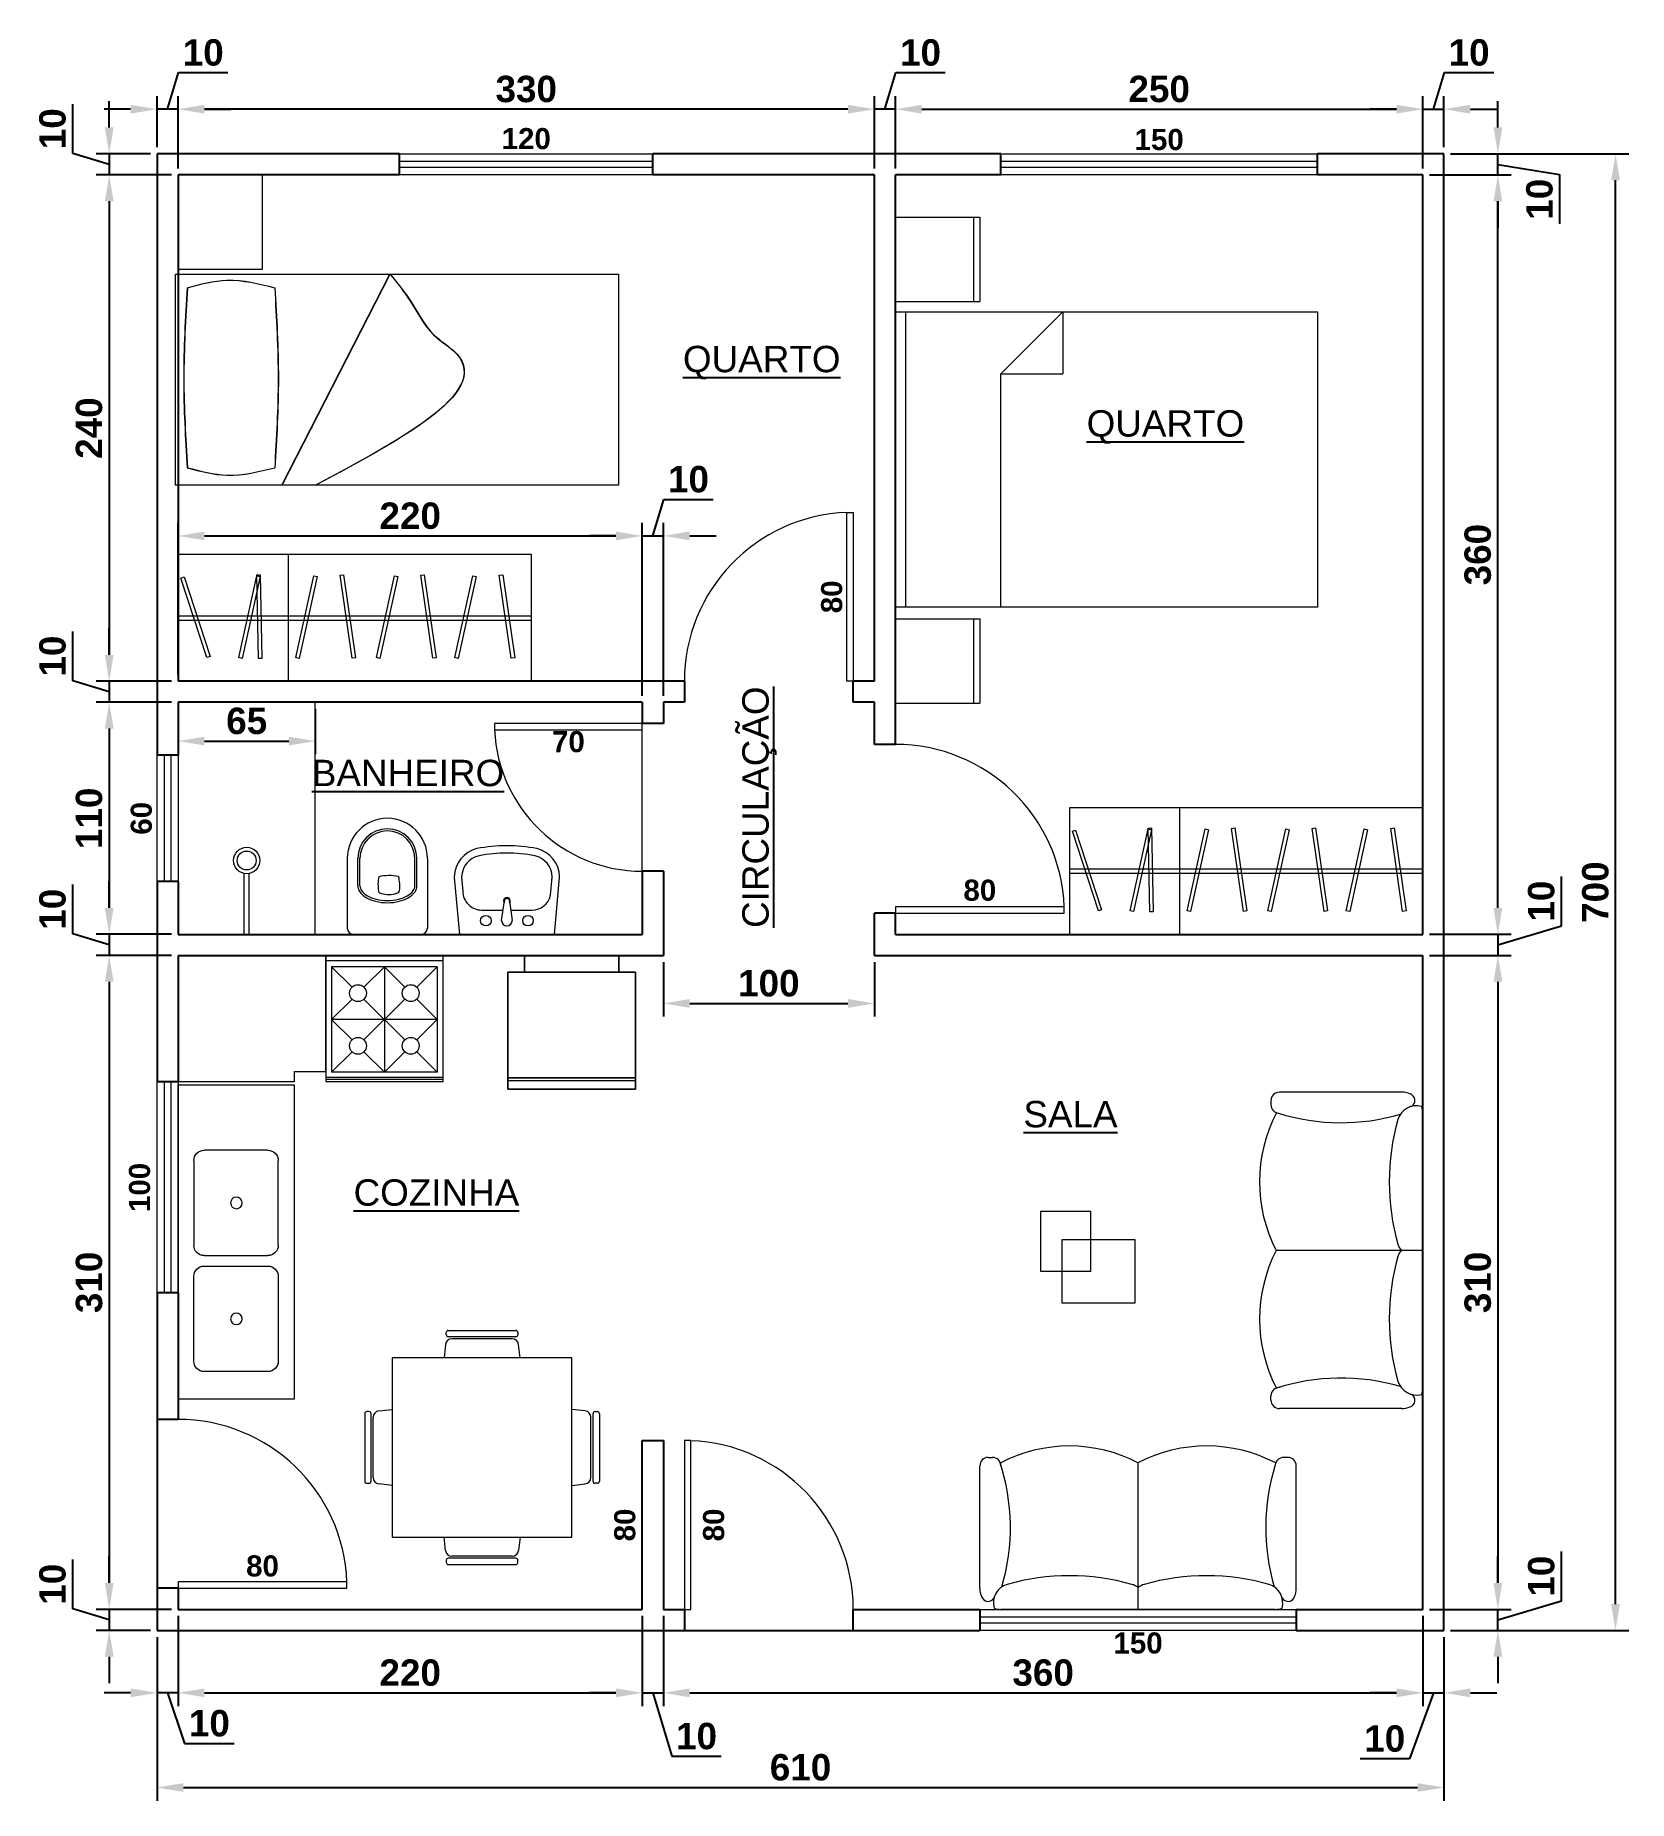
# Model space of a CAD drawing. Header units: centimetres. Extents: x 1327 to 2083, y 54 to 891.
import ezdxf

# ---------------------------------------------------------------- set-up
doc = ezdxf.new("R2010")
doc.units = ezdxf.units.CM
for name, color, linetype, lineweight in [('blocos', 40, 'Continuous', 9), ('Cotas', 7, 'Continuous', 9), ('janelas', 1, 'Continuous', 13), ('paredes', 5, 'Continuous', 25), ('piso', 8, 'Continuous', 9), ('portas', 25, 'Continuous', 13)]:
    doc.layers.add(name, color=color, linetype=linetype, lineweight=lineweight)
doc.layers.add('Texto', color=102, linetype='Continuous')
doc.styles.add('Annotative', font='arial.ttf')
doc.styles.get("Standard").update_dxf_attribs({"font": ''})
doc.styles.get('Standard').set_extended_font_data('Arial', bold=True)
doc.dimstyles.new('Copy of ISO-25', dxfattribs={"dimscale": 0, "dimtxt": 2, "dimasz": 2.5, "dimexe": 1.25, "dimexo": 0.625, "dimtad": 1, "dimtxsty": 'Standard', "dimcen": 2.5, "dimse1": 1, "dimse2": 1, "dimsd1": 1, "dimsd2": 1, "dimclrt": 102, "dimadec": 0, "dimazin": 0, "dimtfac": 1, "dimtmove": 0, "dimatfit": 3, "dimfxl": 1, "dimarcsym": 0})
doc.dimstyles.new('ISO-25', dxfattribs={"dimscale": 0, "dimtxt": 2.5, "dimasz": 2.5, "dimexe": 1.25, "dimexo": 0.625, "dimtad": 1, "dimtxsty": 'Standard', "dimcen": 2.5, "dimclrt": 102, "dimadec": 0, "dimazin": 0, "dimtfac": 1, "dimtmove": 1, "dimatfit": 3, "dimfxl": 1, "dimarcsym": 0})

msp = doc.modelspace()

# ---------------------------------------------------------------- texts
at = {"layer": 'Texto', "char_height": 15, "attachment_point": 1, "style": 'Annotative'}
for s, insert in [('\\pi46.87553;{\\H0.83333x;\\LQUARTO}', (1587.532, 744.134)), ('\\pi46.87553;{\\H0.83333x;\\LQUARTO}', (1778.883, 713.616)), ('\\pi38.88614;{\\H0.83333x;\\LBANHEIRO}', (1419.616, 547.891)), ('\\pi61.51139;{\\H0.83333x;\\LSALA}', (1734.249, 386.164)), ('\\pi44.59041;{\\H0.83333x;\\LCOZINHA}', (1433.696, 349.005))]:
    msp.add_mtext_dynamic_manual_height_columns(s, width=166.91755, gutter_width=62.5, heights=[0], dxfattribs=dict(at, insert=insert))
at = {"layer": 'Texto', "insert": (1662.547, 441.133), "char_height": 15, "attachment_point": 1, "rotation": 90, "style": 'Annotative'}
msp.add_mtext_dynamic_manual_height_columns('\\pi27.03847;{\\H0.83333x;\\LCIRCULAÇÃO}', width=166.91755, gutter_width=62.5, heights=[0], dxfattribs=at)

# ---------------------------------------------------------------- blocks, each defined once
blk = doc.blocks.new('*D46')
at = {"layer": 'Cotas', "color": 0, "lineweight": -2, "transparency": 16777216}
for p, q in [((1395.13, 142.02), (1395.13, 99.32)), ((1615.13, 142.02), (1615.13, 99.32)), ((1407.63, 105.57), (1602.63, 105.57))]:
    blk.add_line(p, q, dxfattribs=at)
at = {"layer": 'Cotas', "color": 0, "transparency": 16777216}
for points in [[(1407.63, 107.66), (1407.63, 103.49), (1395.13, 105.57)], [(1602.63, 107.66), (1602.63, 103.49), (1615.13, 105.57)]]:
    blk.add_solid(points, dxfattribs=at)
at = {"layer": 'Defpoints', "color": 0, "transparency": 16777216}
for p in [(1395.13, 145.15), (1615.13, 145.15), (1615.13, 105.57)]:
    blk.add_point(p, dxfattribs=at)
at = {"layer": 'Cotas', "color": 102, "transparency": 16777216, "insert": (1505.13, 115.08), "char_height": 12.5, "attachment_point": 5}
blk.add_mtext('220', dxfattribs=at)
blk = doc.blocks.new('*D47')
at = {"layer": 'Cotas', "color": 0, "lineweight": -2, "transparency": 16777216}
for p, q in [((1625.13, 142.02), (1625.13, 99.32)), ((1985.13, 142.02), (1985.13, 99.32)), ((1637.63, 105.57), (1972.63, 105.57))]:
    blk.add_line(p, q, dxfattribs=at)
at = {"layer": 'Cotas', "color": 0, "transparency": 16777216}
for points in [[(1637.63, 107.66), (1637.63, 103.49), (1625.13, 105.57)], [(1972.63, 107.66), (1972.63, 103.49), (1985.13, 105.57)]]:
    blk.add_solid(points, dxfattribs=at)
at = {"layer": 'Defpoints', "color": 0, "transparency": 16777216}
for p in [(1625.13, 145.15), (1985.13, 145.15), (1985.13, 105.57)]:
    blk.add_point(p, dxfattribs=at)
at = {"layer": 'Cotas', "color": 102, "transparency": 16777216, "insert": (1805.13, 115.08), "char_height": 12.5, "attachment_point": 5}
blk.add_mtext('360', dxfattribs=at)
blk = doc.blocks.new('*D48')
at = {"layer": 'Cotas', "color": 0, "lineweight": -2, "transparency": 16777216}
for p, q in [((1385.13, 132.02), (1385.13, 54.44)), ((1995.13, 132.02), (1995.13, 54.44)), ((1397.63, 60.69), (1982.63, 60.69))]:
    blk.add_line(p, q, dxfattribs=at)
at = {"layer": 'Cotas', "color": 0, "transparency": 16777216}
for points in [[(1397.63, 62.77), (1397.63, 58.61), (1385.13, 60.69)], [(1982.63, 62.77), (1982.63, 58.61), (1995.13, 60.69)]]:
    blk.add_solid(points, dxfattribs=at)
at = {"layer": 'Defpoints', "color": 0, "transparency": 16777216}
for p in [(1385.13, 135.15), (1995.13, 135.15), (1995.13, 60.69)]:
    blk.add_point(p, dxfattribs=at)
at = {"layer": 'Cotas', "color": 102, "transparency": 16777216, "insert": (1690.13, 70.2), "char_height": 12.5, "attachment_point": 5}
blk.add_mtext('610', dxfattribs=at)
blk = doc.blocks.new('*D26')
at = {"layer": 'Cotas', "color": 0, "lineweight": -2, "transparency": 16777216}
for p, q in [((2020.69, 157.65), (2020.69, 170.15)), ((2050.78, 149.17), (2050.78, 172.6)), ((1988.26, 145.15), (2026.94, 145.15)), ((2020.69, 140.15), (2050.78, 149.17)), ((2020.69, 135.15), (2020.69, 145.15)), ((2020.69, 135.15), (2020.69, 145.15)), ((1998.26, 135.15), (2026.94, 135.15)), ((2020.69, 122.65), (2020.69, 110.15))]:
    blk.add_line(p, q, dxfattribs=at)
at = {"layer": 'Cotas', "color": 0, "transparency": 16777216}
for points in [[(2018.61, 157.65), (2022.77, 157.65), (2020.69, 145.15)], [(2018.61, 122.65), (2022.77, 122.65), (2020.69, 135.15)]]:
    blk.add_solid(points, dxfattribs=at)
at = {"layer": 'Defpoints', "color": 0, "transparency": 16777216}
for p in [(1985.13, 145.15), (2020.69, 145.15), (1995.13, 135.15)]:
    blk.add_point(p, dxfattribs=at)
at = {"layer": 'Cotas', "color": 102, "transparency": 16777216, "insert": (2041.27, 160.89), "char_height": 12.5, "attachment_point": 5, "rotation": 90}
blk.add_mtext('10', dxfattribs=at)
blk = doc.blocks.new('*D27')
at = {"layer": 'Cotas', "color": 0, "lineweight": -2, "transparency": 16777216}
for p, q in [((1985.13, 142.02), (1985.13, 99.32)), ((1995.13, 132.02), (1995.13, 99.32)), ((1972.63, 105.57), (1960.13, 105.57)), ((1990.13, 105.57), (1978.77, 74.31)), ((1985.13, 105.57), (1995.13, 105.57)), ((1985.13, 105.57), (1995.13, 105.57)), ((2007.63, 105.57), (2020.13, 105.57)), ((1978.77, 74.31), (1955.34, 74.31))]:
    blk.add_line(p, q, dxfattribs=at)
at = {"layer": 'Cotas', "color": 0, "transparency": 16777216}
for points in [[(1972.63, 107.66), (1972.63, 103.49), (1985.13, 105.57)], [(2007.63, 107.66), (2007.63, 103.49), (1995.13, 105.57)]]:
    blk.add_solid(points, dxfattribs=at)
at = {"layer": 'Defpoints', "color": 0, "transparency": 16777216}
for p in [(1985.13, 145.15), (1995.13, 135.15), (1995.13, 105.57)]:
    blk.add_point(p, dxfattribs=at)
at = {"layer": 'Cotas', "color": 102, "transparency": 16777216, "insert": (1967.06, 83.82), "char_height": 12.5, "attachment_point": 5}
blk.add_mtext('10', dxfattribs=at)
blk = doc.blocks.new('*D28')
at = {"layer": 'Cotas', "color": 0, "lineweight": -2, "transparency": 16777216}
for p, q in [((1615.13, 142.02), (1615.13, 99.32)), ((1625.13, 142.02), (1625.13, 99.32)), ((1602.63, 105.57), (1590.13, 105.57)), ((1615.13, 105.57), (1625.13, 105.57)), ((1615.13, 105.57), (1625.13, 105.57)), ((1620.13, 105.57), (1629.16, 75.49)), ((1637.63, 105.57), (1650.13, 105.57)), ((1629.16, 75.49), (1652.59, 75.49))]:
    blk.add_line(p, q, dxfattribs=at)
at = {"layer": 'Cotas', "color": 0, "transparency": 16777216}
for points in [[(1602.63, 107.66), (1602.63, 103.49), (1615.13, 105.57)], [(1637.63, 107.66), (1637.63, 103.49), (1625.13, 105.57)]]:
    blk.add_solid(points, dxfattribs=at)
at = {"layer": 'Defpoints', "color": 0, "transparency": 16777216}
for p in [(1615.13, 145.15), (1625.13, 145.15), (1625.13, 105.57)]:
    blk.add_point(p, dxfattribs=at)
at = {"layer": 'Cotas', "color": 102, "transparency": 16777216, "insert": (1640.87, 85), "char_height": 12.5, "attachment_point": 5}
blk.add_mtext('10', dxfattribs=at)
blk = doc.blocks.new('*D29')
at = {"layer": 'Cotas', "color": 0, "lineweight": -2, "transparency": 16777216}
for p, q in [((1395.13, 142.02), (1395.13, 99.32)), ((1385.13, 132.02), (1385.13, 99.32)), ((1372.63, 105.57), (1360.13, 105.57)), ((1395.13, 105.57), (1385.13, 105.57)), ((1395.13, 105.57), (1385.13, 105.57)), ((1390.13, 105.57), (1398.23, 81.59)), ((1407.63, 105.57), (1420.13, 105.57)), ((1398.23, 81.59), (1421.66, 81.59))]:
    blk.add_line(p, q, dxfattribs=at)
at = {"layer": 'Cotas', "color": 0, "transparency": 16777216}
for points in [[(1372.63, 107.66), (1372.63, 103.49), (1385.13, 105.57)], [(1407.63, 107.66), (1407.63, 103.49), (1395.13, 105.57)]]:
    blk.add_solid(points, dxfattribs=at)
at = {"layer": 'Defpoints', "color": 0, "transparency": 16777216}
for p in [(1395.13, 145.15), (1385.13, 135.15), (1385.13, 105.57)]:
    blk.add_point(p, dxfattribs=at)
at = {"layer": 'Cotas', "color": 102, "transparency": 16777216, "insert": (1409.94, 91.1), "char_height": 12.5, "attachment_point": 5}
blk.add_mtext('10', dxfattribs=at)
blk = doc.blocks.new('*D30')
at = {"layer": 'Cotas', "color": 0, "lineweight": -2, "transparency": 16777216}
for p, q in [((1988.26, 455.15), (2026.94, 455.15)), ((2020.69, 442.65), (2020.69, 157.65)), ((1988.26, 145.15), (2026.94, 145.15))]:
    blk.add_line(p, q, dxfattribs=at)
at = {"layer": 'Cotas', "color": 0, "transparency": 16777216}
for points in [[(2018.61, 442.65), (2022.77, 442.65), (2020.69, 455.15)], [(2018.61, 157.65), (2022.77, 157.65), (2020.69, 145.15)]]:
    blk.add_solid(points, dxfattribs=at)
at = {"layer": 'Defpoints', "color": 0, "transparency": 16777216}
for p in [(1985.13, 455.15), (1985.13, 145.15), (2020.69, 145.15)]:
    blk.add_point(p, dxfattribs=at)
at = {"layer": 'Cotas', "color": 102, "transparency": 16777216, "insert": (2011.18, 300.15), "char_height": 12.5, "attachment_point": 5, "rotation": 90}
blk.add_mtext('310', dxfattribs=at)
blk = doc.blocks.new('*D31')
at = {"layer": 'Cotas', "color": 0, "lineweight": -2, "transparency": 16777216}
for p, q in [((2020.69, 477.65), (2020.69, 490.15)), ((2050.78, 469.17), (2050.78, 492.6)), ((2020.69, 460.15), (2050.78, 469.17)), ((1988.26, 465.15), (2026.94, 465.15)), ((2020.69, 465.15), (2020.69, 455.15)), ((2020.69, 465.15), (2020.69, 455.15)), ((1988.26, 455.15), (2026.94, 455.15)), ((2020.69, 442.65), (2020.69, 430.15))]:
    blk.add_line(p, q, dxfattribs=at)
at = {"layer": 'Cotas', "color": 0, "transparency": 16777216}
for points in [[(2018.61, 477.65), (2022.77, 477.65), (2020.69, 465.15)], [(2018.61, 442.65), (2022.77, 442.65), (2020.69, 455.15)]]:
    blk.add_solid(points, dxfattribs=at)
at = {"layer": 'Defpoints', "color": 0, "transparency": 16777216}
for p in [(1985.13, 465.15), (1985.13, 455.15), (2020.69, 455.15)]:
    blk.add_point(p, dxfattribs=at)
at = {"layer": 'Cotas', "color": 102, "transparency": 16777216, "insert": (2041.27, 480.89), "char_height": 12.5, "attachment_point": 5, "rotation": 90}
blk.add_mtext('10', dxfattribs=at)
blk = doc.blocks.new('*D32')
at = {"layer": 'Cotas', "color": 0, "lineweight": -2, "transparency": 16777216}
for p, q in [((1988.26, 825.15), (2026.94, 825.15)), ((2020.69, 477.65), (2020.69, 812.65)), ((1988.26, 465.15), (2026.94, 465.15))]:
    blk.add_line(p, q, dxfattribs=at)
at = {"layer": 'Cotas', "color": 0, "transparency": 16777216}
for points in [[(2018.61, 812.65), (2022.77, 812.65), (2020.69, 825.15)], [(2018.61, 477.65), (2022.77, 477.65), (2020.69, 465.15)]]:
    blk.add_solid(points, dxfattribs=at)
at = {"layer": 'Defpoints', "color": 0, "transparency": 16777216}
for p in [(1985.13, 825.15), (2020.69, 825.15), (1985.13, 465.15)]:
    blk.add_point(p, dxfattribs=at)
at = {"layer": 'Cotas', "color": 102, "transparency": 16777216, "insert": (2011.18, 645.15), "char_height": 12.5, "attachment_point": 5, "rotation": 90}
blk.add_mtext('360', dxfattribs=at)
blk = doc.blocks.new('*D33')
at = {"layer": 'Cotas', "color": 0, "lineweight": -2, "transparency": 16777216}
for p, q in [((2020.69, 847.65), (2020.69, 860.15)), ((1998.26, 835.15), (2026.94, 835.15)), ((2020.69, 825.15), (2020.69, 835.15)), ((2020.69, 825.15), (2020.69, 835.15)), ((2020.69, 830.15), (2049.93, 825.35)), ((1988.26, 825.15), (2026.94, 825.15)), ((2049.93, 825.35), (2049.93, 801.92)), ((2020.69, 812.65), (2020.69, 800.15))]:
    blk.add_line(p, q, dxfattribs=at)
at = {"layer": 'Cotas', "color": 0, "transparency": 16777216}
for points in [[(2018.61, 847.65), (2022.77, 847.65), (2020.69, 835.15)], [(2018.61, 812.65), (2022.77, 812.65), (2020.69, 825.15)]]:
    blk.add_solid(points, dxfattribs=at)
at = {"layer": 'Defpoints', "color": 0, "transparency": 16777216}
for p in [(1995.13, 835.15), (2020.69, 835.15), (1985.13, 825.15)]:
    blk.add_point(p, dxfattribs=at)
at = {"layer": 'Cotas', "color": 102, "transparency": 16777216, "insert": (2040.43, 813.63), "char_height": 12.5, "attachment_point": 5, "rotation": 90}
blk.add_mtext('10', dxfattribs=at)
blk = doc.blocks.new('*D34')
at = {"layer": 'Cotas', "color": 0, "lineweight": -2, "transparency": 16777216}
for p, q in [((1990.13, 856.32), (1995.33, 873.64)), ((1995.33, 873.64), (2018.76, 873.64)), ((1985.13, 828.27), (1985.13, 862.57)), ((1995.13, 838.27), (1995.13, 862.57)), ((1972.63, 856.32), (1960.13, 856.32)), ((1985.13, 856.32), (1995.13, 856.32)), ((1985.13, 856.32), (1995.13, 856.32)), ((2007.63, 856.32), (2020.13, 856.32))]:
    blk.add_line(p, q, dxfattribs=at)
at = {"layer": 'Cotas', "color": 0, "transparency": 16777216}
for points in [[(1972.63, 858.4), (1972.63, 854.23), (1985.13, 856.32)], [(2007.63, 858.4), (2007.63, 854.23), (1995.13, 856.32)]]:
    blk.add_solid(points, dxfattribs=at)
at = {"layer": 'Defpoints', "color": 0, "transparency": 16777216}
for p in [(1995.13, 856.32), (1995.13, 835.15), (1985.13, 825.15)]:
    blk.add_point(p, dxfattribs=at)
at = {"layer": 'Cotas', "color": 102, "transparency": 16777216, "insert": (2007.04, 883.14), "char_height": 12.5, "attachment_point": 5}
blk.add_mtext('10', dxfattribs=at)
blk = doc.blocks.new('*D35')
at = {"layer": 'Cotas', "color": 0, "lineweight": -2, "transparency": 16777216}
for p, q in [((1735.13, 828.27), (1735.13, 862.57)), ((1985.13, 828.27), (1985.13, 862.57)), ((1747.63, 856.32), (1972.63, 856.32))]:
    blk.add_line(p, q, dxfattribs=at)
at = {"layer": 'Cotas', "color": 0, "transparency": 16777216}
for points in [[(1747.63, 858.4), (1747.63, 854.23), (1735.13, 856.32)], [(1972.63, 858.4), (1972.63, 854.23), (1985.13, 856.32)]]:
    blk.add_solid(points, dxfattribs=at)
at = {"layer": 'Defpoints', "color": 0, "transparency": 16777216}
for p in [(1985.13, 856.32), (1735.13, 825.15), (1985.13, 825.15)]:
    blk.add_point(p, dxfattribs=at)
at = {"layer": 'Cotas', "color": 102, "transparency": 16777216, "insert": (1860.13, 865.82), "char_height": 12.5, "attachment_point": 5}
blk.add_mtext('250', dxfattribs=at)
blk = doc.blocks.new('*D36')
at = {"layer": 'Cotas', "color": 0, "lineweight": -2, "transparency": 16777216}
for p, q in [((1730.13, 856.32), (1735.33, 873.64)), ((1735.33, 873.64), (1758.76, 873.64)), ((1725.13, 828.27), (1725.13, 862.57)), ((1735.13, 828.27), (1735.13, 862.57)), ((1712.63, 856.32), (1700.13, 856.32)), ((1735.13, 856.32), (1725.13, 856.32)), ((1735.13, 856.32), (1725.13, 856.32)), ((1747.63, 856.32), (1760.13, 856.32))]:
    blk.add_line(p, q, dxfattribs=at)
at = {"layer": 'Cotas', "color": 0, "transparency": 16777216}
for points in [[(1712.63, 858.4), (1712.63, 854.23), (1725.13, 856.32)], [(1747.63, 858.4), (1747.63, 854.23), (1735.13, 856.32)]]:
    blk.add_solid(points, dxfattribs=at)
at = {"layer": 'Defpoints', "color": 0, "transparency": 16777216}
for p in [(1725.13, 856.32), (1725.13, 825.15), (1735.13, 825.15)]:
    blk.add_point(p, dxfattribs=at)
at = {"layer": 'Cotas', "color": 102, "transparency": 16777216, "insert": (1747.04, 883.14), "char_height": 12.5, "attachment_point": 5}
blk.add_mtext('10', dxfattribs=at)
blk = doc.blocks.new('*D37')
at = {"layer": 'Cotas', "color": 0, "lineweight": -2, "transparency": 16777216}
for p, q in [((1395.13, 828.27), (1395.13, 862.57)), ((1725.13, 828.27), (1725.13, 862.57)), ((1712.63, 856.32), (1407.63, 856.32))]:
    blk.add_line(p, q, dxfattribs=at)
at = {"layer": 'Cotas', "color": 0, "transparency": 16777216}
for points in [[(1407.63, 858.4), (1407.63, 854.23), (1395.13, 856.32)], [(1712.63, 858.4), (1712.63, 854.23), (1725.13, 856.32)]]:
    blk.add_solid(points, dxfattribs=at)
at = {"layer": 'Defpoints', "color": 0, "transparency": 16777216}
for p in [(1395.13, 856.32), (1395.13, 825.15), (1725.13, 825.15)]:
    blk.add_point(p, dxfattribs=at)
at = {"layer": 'Cotas', "color": 102, "transparency": 16777216, "insert": (1560.13, 865.82), "char_height": 12.5, "attachment_point": 5}
blk.add_mtext('330', dxfattribs=at)
blk = doc.blocks.new('*D38')
at = {"layer": 'Cotas', "color": 0, "lineweight": -2, "transparency": 16777216}
for p, q in [((1390.13, 856.32), (1395.33, 873.64)), ((1395.33, 873.64), (1418.76, 873.64)), ((1385.13, 838.27), (1385.13, 862.57)), ((1395.13, 828.27), (1395.13, 862.57)), ((1372.63, 856.32), (1360.13, 856.32)), ((1395.13, 856.32), (1385.13, 856.32)), ((1395.13, 856.32), (1385.13, 856.32)), ((1407.63, 856.32), (1420.13, 856.32))]:
    blk.add_line(p, q, dxfattribs=at)
at = {"layer": 'Cotas', "color": 0, "transparency": 16777216}
for points in [[(1372.63, 858.4), (1372.63, 854.23), (1385.13, 856.32)], [(1407.63, 858.4), (1407.63, 854.23), (1395.13, 856.32)]]:
    blk.add_solid(points, dxfattribs=at)
at = {"layer": 'Defpoints', "color": 0, "transparency": 16777216}
for p in [(1385.13, 856.32), (1385.13, 835.15), (1395.13, 825.15)]:
    blk.add_point(p, dxfattribs=at)
at = {"layer": 'Cotas', "color": 102, "transparency": 16777216, "insert": (1407.04, 883.14), "char_height": 12.5, "attachment_point": 5}
blk.add_mtext('10', dxfattribs=at)
blk = doc.blocks.new('*D39')
at = {"layer": 'Cotas', "color": 0, "lineweight": -2, "transparency": 16777216}
for p, q in [((1345.16, 835.34), (1345.16, 858.78)), ((1362.48, 847.65), (1362.48, 860.15)), ((1362.48, 830.15), (1345.16, 835.34)), ((1382.01, 835.15), (1356.23, 835.15)), ((1362.48, 835.15), (1362.48, 825.15)), ((1362.48, 835.15), (1362.48, 825.15)), ((1392.01, 825.15), (1356.23, 825.15)), ((1362.48, 812.65), (1362.48, 800.15))]:
    blk.add_line(p, q, dxfattribs=at)
at = {"layer": 'Cotas', "color": 0, "transparency": 16777216}
for points in [[(1360.39, 847.65), (1364.56, 847.65), (1362.48, 835.15)], [(1360.39, 812.65), (1364.56, 812.65), (1362.48, 825.15)]]:
    blk.add_solid(points, dxfattribs=at)
at = {"layer": 'Defpoints', "color": 0, "transparency": 16777216}
for p in [(1385.13, 835.15), (1362.48, 825.15), (1395.13, 825.15)]:
    blk.add_point(p, dxfattribs=at)
at = {"layer": 'Cotas', "color": 102, "transparency": 16777216, "insert": (1335.65, 847.06), "char_height": 12.5, "attachment_point": 5, "rotation": 90}
blk.add_mtext('10', dxfattribs=at)
blk = doc.blocks.new('*D40')
at = {"layer": 'Cotas', "color": 0, "lineweight": -2, "transparency": 16777216}
for p, q in [((1392.01, 825.15), (1356.23, 825.15)), ((1362.48, 812.65), (1362.48, 597.65)), ((1392.01, 585.15), (1356.23, 585.15))]:
    blk.add_line(p, q, dxfattribs=at)
at = {"layer": 'Cotas', "color": 0, "transparency": 16777216}
for points in [[(1360.39, 812.65), (1364.56, 812.65), (1362.48, 825.15)], [(1360.39, 597.65), (1364.56, 597.65), (1362.48, 585.15)]]:
    blk.add_solid(points, dxfattribs=at)
at = {"layer": 'Defpoints', "color": 0, "transparency": 16777216}
for p in [(1395.13, 825.15), (1362.48, 585.15), (1395.13, 585.15)]:
    blk.add_point(p, dxfattribs=at)
at = {"layer": 'Cotas', "color": 102, "transparency": 16777216, "insert": (1352.97, 705.15), "char_height": 12.5, "attachment_point": 5, "rotation": 90}
blk.add_mtext('240', dxfattribs=at)
blk = doc.blocks.new('*D41')
at = {"layer": 'Cotas', "color": 0, "lineweight": -2, "transparency": 16777216}
for p, q in [((1345.16, 585.34), (1345.16, 608.78)), ((1362.48, 597.65), (1362.48, 610.15)), ((1362.48, 580.15), (1345.16, 585.34)), ((1392.01, 585.15), (1356.23, 585.15)), ((1362.48, 585.15), (1362.48, 575.15)), ((1362.48, 585.15), (1362.48, 575.15)), ((1392.01, 575.15), (1356.23, 575.15)), ((1362.48, 562.65), (1362.48, 550.15))]:
    blk.add_line(p, q, dxfattribs=at)
at = {"layer": 'Cotas', "color": 0, "transparency": 16777216}
for points in [[(1360.39, 597.65), (1364.56, 597.65), (1362.48, 585.15)], [(1360.39, 562.65), (1364.56, 562.65), (1362.48, 575.15)]]:
    blk.add_solid(points, dxfattribs=at)
at = {"layer": 'Defpoints', "color": 0, "transparency": 16777216}
for p in [(1395.13, 585.15), (1362.48, 575.15), (1395.13, 575.15)]:
    blk.add_point(p, dxfattribs=at)
at = {"layer": 'Cotas', "color": 102, "transparency": 16777216, "insert": (1335.65, 597.06), "char_height": 12.5, "attachment_point": 5, "rotation": 90}
blk.add_mtext('10', dxfattribs=at)
blk = doc.blocks.new('*D42')
at = {"layer": 'Cotas', "color": 0, "lineweight": -2, "transparency": 16777216}
for p, q in [((1392.01, 575.15), (1356.23, 575.15)), ((1362.48, 562.65), (1362.48, 477.65)), ((1392.01, 465.15), (1356.23, 465.15))]:
    blk.add_line(p, q, dxfattribs=at)
at = {"layer": 'Cotas', "color": 0, "transparency": 16777216}
for points in [[(1360.39, 562.65), (1364.56, 562.65), (1362.48, 575.15)], [(1360.39, 477.65), (1364.56, 477.65), (1362.48, 465.15)]]:
    blk.add_solid(points, dxfattribs=at)
at = {"layer": 'Defpoints', "color": 0, "transparency": 16777216}
for p in [(1395.13, 575.15), (1362.48, 465.15), (1395.13, 465.15)]:
    blk.add_point(p, dxfattribs=at)
at = {"layer": 'Cotas', "color": 102, "transparency": 16777216, "insert": (1352.97, 520.15), "char_height": 12.5, "attachment_point": 5, "rotation": 90}
blk.add_mtext('110', dxfattribs=at)
blk = doc.blocks.new('*D43')
at = {"layer": 'Cotas', "color": 0, "lineweight": -2, "transparency": 16777216}
for p, q in [((1345.16, 465.34), (1345.16, 488.78)), ((1362.48, 477.65), (1362.48, 490.15)), ((1362.48, 460.15), (1345.16, 465.34)), ((1392.01, 465.15), (1356.23, 465.15)), ((1362.48, 465.15), (1362.48, 455.15)), ((1362.48, 465.15), (1362.48, 455.15)), ((1392.01, 455.15), (1356.23, 455.15)), ((1362.48, 442.65), (1362.48, 430.15))]:
    blk.add_line(p, q, dxfattribs=at)
at = {"layer": 'Cotas', "color": 0, "transparency": 16777216}
for points in [[(1360.39, 477.65), (1364.56, 477.65), (1362.48, 465.15)], [(1360.39, 442.65), (1364.56, 442.65), (1362.48, 455.15)]]:
    blk.add_solid(points, dxfattribs=at)
at = {"layer": 'Defpoints', "color": 0, "transparency": 16777216}
for p in [(1395.13, 465.15), (1362.48, 455.15), (1395.13, 455.15)]:
    blk.add_point(p, dxfattribs=at)
at = {"layer": 'Cotas', "color": 102, "transparency": 16777216, "insert": (1335.65, 477.06), "char_height": 12.5, "attachment_point": 5, "rotation": 90}
blk.add_mtext('10', dxfattribs=at)
blk = doc.blocks.new('*D44')
at = {"layer": 'Cotas', "color": 0, "lineweight": -2, "transparency": 16777216}
for p, q in [((1392.01, 455.15), (1356.23, 455.15)), ((1362.48, 442.65), (1362.48, 157.65)), ((1392.01, 145.15), (1356.23, 145.15))]:
    blk.add_line(p, q, dxfattribs=at)
at = {"layer": 'Cotas', "color": 0, "transparency": 16777216}
for points in [[(1360.39, 442.65), (1364.56, 442.65), (1362.48, 455.15)], [(1360.39, 157.65), (1364.56, 157.65), (1362.48, 145.15)]]:
    blk.add_solid(points, dxfattribs=at)
at = {"layer": 'Defpoints', "color": 0, "transparency": 16777216}
for p in [(1395.13, 455.15), (1362.48, 145.15), (1395.13, 145.15)]:
    blk.add_point(p, dxfattribs=at)
at = {"layer": 'Cotas', "color": 102, "transparency": 16777216, "insert": (1352.97, 300.15), "char_height": 12.5, "attachment_point": 5, "rotation": 90}
blk.add_mtext('310', dxfattribs=at)
blk = doc.blocks.new('*D45')
at = {"layer": 'Cotas', "color": 0, "lineweight": -2, "transparency": 16777216}
for p, q in [((1345.16, 145.34), (1345.16, 168.78)), ((1362.48, 157.65), (1362.48, 170.15)), ((1362.48, 140.15), (1345.16, 145.34)), ((1392.01, 145.15), (1356.23, 145.15)), ((1362.48, 145.15), (1362.48, 135.15)), ((1362.48, 145.15), (1362.48, 135.15)), ((1382.01, 135.15), (1356.23, 135.15)), ((1362.48, 122.65), (1362.48, 110.15))]:
    blk.add_line(p, q, dxfattribs=at)
at = {"layer": 'Cotas', "color": 0, "transparency": 16777216}
for points in [[(1360.39, 157.65), (1364.56, 157.65), (1362.48, 145.15)], [(1360.39, 122.65), (1364.56, 122.65), (1362.48, 135.15)]]:
    blk.add_solid(points, dxfattribs=at)
at = {"layer": 'Defpoints', "color": 0, "transparency": 16777216}
for p in [(1395.13, 145.15), (1362.48, 135.15), (1385.13, 135.15)]:
    blk.add_point(p, dxfattribs=at)
at = {"layer": 'Cotas', "color": 102, "transparency": 16777216, "insert": (1335.65, 157.06), "char_height": 12.5, "attachment_point": 5, "rotation": 90}
blk.add_mtext('10', dxfattribs=at)
blk = doc.blocks.new('*D13')
at = {"layer": 'Cotas', "color": 0, "lineweight": -2, "transparency": 16777216}
for p, q in [((1998.26, 835.15), (2082.68, 835.15)), ((2076.43, 147.65), (2076.43, 822.65)), ((1998.26, 135.15), (2082.68, 135.15))]:
    blk.add_line(p, q, dxfattribs=at)
at = {"layer": 'Cotas', "color": 0, "transparency": 16777216}
for points in [[(2074.34, 822.65), (2078.51, 822.65), (2076.43, 835.15)], [(2074.34, 147.65), (2078.51, 147.65), (2076.43, 135.15)]]:
    blk.add_solid(points, dxfattribs=at)
at = {"layer": 'Defpoints', "color": 0, "transparency": 16777216}
for p in [(1995.13, 835.15), (2076.43, 835.15), (1995.13, 135.15)]:
    blk.add_point(p, dxfattribs=at)
at = {"layer": 'Cotas', "color": 102, "transparency": 16777216, "insert": (2066.92, 485.15), "char_height": 12.5, "attachment_point": 5, "rotation": 90}
blk.add_mtext('700', dxfattribs=at)
blk = doc.blocks.new('*D14')
at = {"layer": 'Cotas', "color": 0, "lineweight": -2, "transparency": 16777216}
for p, q in [((1395.13, 588.27), (1395.13, 660.28)), ((1407.63, 654.03), (1602.63, 654.03)), ((1615.13, 578.27), (1615.13, 660.28))]:
    blk.add_line(p, q, dxfattribs=at)
at = {"layer": 'Cotas', "color": 0, "transparency": 16777216}
for points in [[(1407.63, 656.11), (1407.63, 651.94), (1395.13, 654.03)], [(1602.63, 656.11), (1602.63, 651.94), (1615.13, 654.03)]]:
    blk.add_solid(points, dxfattribs=at)
at = {"layer": 'Defpoints', "color": 0, "transparency": 16777216}
for p in [(1615.13, 654.03), (1395.13, 585.15), (1615.13, 575.15)]:
    blk.add_point(p, dxfattribs=at)
at = {"layer": 'Cotas', "color": 102, "transparency": 16777216, "insert": (1505.13, 663.53), "char_height": 12.5, "attachment_point": 5}
blk.add_mtext('220', dxfattribs=at)
blk = doc.blocks.new('*D15')
at = {"layer": 'Cotas', "color": 0, "lineweight": -2, "transparency": 16777216}
for p, q in [((1395.13, 572.02), (1395.13, 550.51)), ((1460.13, 572.02), (1460.13, 550.51)), ((1407.63, 556.76), (1447.63, 556.76))]:
    blk.add_line(p, q, dxfattribs=at)
at = {"layer": 'Cotas', "color": 0, "transparency": 16777216}
for points in [[(1407.63, 558.84), (1407.63, 554.68), (1395.13, 556.76)], [(1447.63, 558.84), (1447.63, 554.68), (1460.13, 556.76)]]:
    blk.add_solid(points, dxfattribs=at)
at = {"layer": 'Defpoints', "color": 0, "transparency": 16777216}
for p in [(1395.13, 575.15), (1460.13, 575.15), (1460.13, 556.76)]:
    blk.add_point(p, dxfattribs=at)
at = {"layer": 'Cotas', "color": 102, "transparency": 16777216, "insert": (1427.63, 566.27), "char_height": 12.5, "attachment_point": 5}
blk.add_mtext('65', dxfattribs=at)
blk = doc.blocks.new('*D16')
at = {"layer": 'Defpoints', "color": 0, "transparency": 16777216}
for p in [(1775.13, 135.15), (1925.13, 135.15), (1925.13, 120.91)]:
    blk.add_point(p, dxfattribs=at)
at = {"layer": 'Cotas', "color": 102, "transparency": 16777216, "insert": (1850.13, 129.14), "char_height": 10, "attachment_point": 5}
blk.add_mtext('150', dxfattribs=at)
blk = doc.blocks.new('*D17')
at = {"layer": 'Defpoints', "color": 0, "transparency": 16777216}
for p in [(1638.13, 225.15), (1657.25, 225.15), (1638.13, 145.15)]:
    blk.add_point(p, dxfattribs=at)
at = {"layer": 'Cotas', "color": 102, "transparency": 16777216, "insert": (1649.02, 185.15), "char_height": 10, "attachment_point": 5, "rotation": 90}
blk.add_mtext('80', dxfattribs=at)
blk = doc.blocks.new('*D18')
at = {"layer": 'Defpoints', "color": 0, "transparency": 16777216}
for p in [(1395.13, 158.15), (1475.13, 158.15), (1475.13, 157.43)]:
    blk.add_point(p, dxfattribs=at)
at = {"layer": 'Cotas', "color": 102, "transparency": 16777216, "insert": (1435.13, 165.67), "char_height": 10, "attachment_point": 5}
blk.add_mtext('80', dxfattribs=at)
blk = doc.blocks.new('*D19')
at = {"layer": 'Defpoints', "color": 0, "transparency": 16777216}
for p in [(1385.13, 395.15), (1385.13, 395.15), (1385.13, 295.15)]:
    blk.add_point(p, dxfattribs=at)
at = {"layer": 'Cotas', "color": 102, "transparency": 16777216, "insert": (1376.9, 345.15), "char_height": 10, "attachment_point": 5, "rotation": 90}
blk.add_mtext('100', dxfattribs=at)
blk = doc.blocks.new('*D20')
at = {"layer": 'Defpoints', "color": 0, "transparency": 16777216}
for p in [(1385.13, 550.15), (1385.13, 490.15), (1385.97, 490.15)]:
    blk.add_point(p, dxfattribs=at)
at = {"layer": 'Cotas', "color": 102, "transparency": 16777216, "insert": (1377.74, 520.15), "char_height": 10, "attachment_point": 5, "rotation": 90}
blk.add_mtext('60', dxfattribs=at)
blk = doc.blocks.new('*D21')
at = {"layer": 'Defpoints', "color": 0, "transparency": 16777216}
for p in [(1545.13, 562.15), (1615.13, 562.15), (1545.13, 548.19)]:
    blk.add_point(p, dxfattribs=at)
at = {"layer": 'Cotas', "color": 102, "transparency": 16777216, "insert": (1580.13, 556.42), "char_height": 10, "attachment_point": 5}
blk.add_mtext('70', dxfattribs=at)
blk = doc.blocks.new('*D22')
at = {"layer": 'Defpoints', "color": 0, "transparency": 16777216}
for p in [(1735.13, 478.15), (1815.13, 478.15), (1815.13, 477.77)]:
    blk.add_point(p, dxfattribs=at)
at = {"layer": 'Cotas', "color": 102, "transparency": 16777216, "insert": (1775.13, 486.01), "char_height": 10, "attachment_point": 5}
blk.add_mtext('80', dxfattribs=at)
blk = doc.blocks.new('*D23')
at = {"layer": 'Defpoints', "color": 0, "transparency": 16777216}
for p in [(1712.13, 665.15), (1713.19, 665.15), (1712.13, 585.15)]:
    blk.add_point(p, dxfattribs=at)
at = {"layer": 'Cotas', "color": 102, "transparency": 16777216, "insert": (1704.96, 625.15), "char_height": 10, "attachment_point": 5, "rotation": 90}
blk.add_mtext('80', dxfattribs=at)
blk = doc.blocks.new('*D24')
at = {"layer": 'Defpoints', "color": 0, "transparency": 16777216}
for p in [(1785.13, 835.15), (1935.13, 835.15), (1935.13, 833.64)]:
    blk.add_point(p, dxfattribs=at)
at = {"layer": 'Cotas', "color": 102, "transparency": 16777216, "insert": (1860.13, 841.87), "char_height": 10, "attachment_point": 5}
blk.add_mtext('150', dxfattribs=at)
blk = doc.blocks.new('*D25')
at = {"layer": 'Defpoints', "color": 0, "transparency": 16777216}
for p in [(1500.13, 835.15), (1620.13, 835.15), (1620.13, 834.07)]:
    blk.add_point(p, dxfattribs=at)
at = {"layer": 'Cotas', "color": 102, "transparency": 16777216, "insert": (1560.13, 842.3), "char_height": 10, "attachment_point": 5}
blk.add_mtext('120', dxfattribs=at)
blk = doc.blocks.new('sofá1')
at = {"layer": 'blocos'}
for p, q in [((-75, 10), (-75, 68)), ((-71, 72), (-69, 72)), ((0, 0), (0, 69.51)), ((71, 72), (69, 72)), ((75, 10), (75, 68)), ((0, 0), (-65, 0)), ((65, 0), (0, 0))]:
    blk.add_line(p, q, dxfattribs=at)
for centre, radius, start, end in [((-32.58, 6.72), 70.72, 62.61664, 117.38336), ((32.47, 6.72), 70.72, 62.39185, 117.38336), ((-71, 68), 4, 90, 180), ((-69, 68), 4, 0, 90), ((-160.37, 38.81), 99.85, 343.59388, 18.1629), ((160.37, 38.81), 99.85, 162.72752, 196.40612), ((69, 68), 4, 90, 173.46675), ((71, 68), 4, 0, 90), ((-65, 10), 10, 180, 202.88607), ((-59.28, 2.96), 9.31, 107.4613, 194.9731), ((-32.5, -93.48), 109.4, 74.31816, 105.68184), ((-5.72, 2.96), 9.31, 52.06969, 72.5387), ((5.72, 2.96), 9.31, 107.4613, 127.93031), ((32.5, -93.48), 109.4, 74.31816, 105.68184), ((59.28, 2.96), 9.31, 345.0269, 72.5387), ((65, 10), 10, 337.11393, 0), ((-71.09, 7.03), 3.26, 196.45825, 330.78162), ((-65, 10), 10, 250.89983, 270), ((65, 10), 10, 270, 289.10017), ((71.09, 7.03), 3.26, 209.21838, 343.54175)]:
    blk.add_arc(centre, radius, start, end, dxfattribs=at)
blk = doc.blocks.new('mesacanto')
at = {"layer": 'blocos', "ltscale": 0.5}
for p, q in [((-44.6, 43.72), (-21.04, 43.72)), ((-44.6, 15.13), (-44.6, 43.72)), ((-21.04, 43.72), (-21.04, 15.13)), ((-34.5, 30.27), (0, 30.27)), ((-34.5, 0), (-34.5, 30.27)), ((0, 30.27), (0, 0)), ((-21.04, 15.13), (-44.6, 15.13)), ((0, 0), (-34.5, 0))]:
    blk.add_line(p, q, dxfattribs=at)
blk = doc.blocks.new('fogão')
at = {"layer": 'blocos'}
for p, q in [((0, 27.75), (0, -27.75)), ((0, 27.75), (60, 27.75)), ((2.5, 27.75), (2.5, -27.75)), ((57.86, 27.75), (57.86, -27.75)), ((58.86, 27.75), (58.86, -27.75)), ((60, 27.75), (60, -27.75)), ((5.36, 25), (15.03, 15.33)), ((5.36, 25), (55.36, 25)), ((5.36, 25), (5.36, -25)), ((20.69, 15.33), (30.36, 25)), ((30.36, 25), (40.03, 15.33)), ((30.36, 25), (30.36, -25)), ((45.69, 15.33), (55.36, 25)), ((55.36, 25), (55.36, -25)), ((5.36, 0), (15.03, 9.67)), ((20.69, -9.67), (40.03, 9.67)), ((20.69, 9.67), (40.03, -9.67)), ((45.69, 9.67), (55.36, 0)), ((15.03, -9.67), (5.36, 0)), ((5.36, 0), (55.36, 0)), ((55.36, 0), (45.69, -9.67)), ((5.36, -25), (15.03, -15.33)), ((30.36, -25), (20.69, -15.33)), ((40.03, -15.33), (30.36, -25)), ((45.69, -15.33), (55.36, -25)), ((5.36, -25), (55.36, -25)), ((0, -27.75), (60, -27.75))]:
    blk.add_line(p, q, dxfattribs=at)
for centre in [(17.86, 12.5), (42.86, 12.5), (17.86, -12.5), (42.86, -12.5)]:
    blk.add_circle(centre, 4, dxfattribs=at)
blk = doc.blocks.new('camacasal')
at = {"layer": 'blocos'}
for p, q in [((0, 75), (0, 115)), ((0, 115), (40, 115)), ((37, 115), (37, 75)), ((40, 115), (40, 75)), ((0, 75), (40, 75)), ((0, 70), (200, 70)), ((0, -70), (0, 70)), ((5, -70), (5, 70)), ((50, 40.74), (79.26, 70)), ((79.26, 70), (79.26, 40.74)), ((200, 70), (200, -70)), ((50, -70), (50, 40.74)), ((50, 40.74), (79.26, 40.74)), ((200, -70), (0, -70)), ((0, -75.48), (40, -75.48)), ((0, -115.48), (0, -75.48)), ((37, -75.48), (37, -115.48)), ((40, -75.48), (40, -115.48)), ((0, -115.48), (40, -115.48))]:
    blk.add_line(p, q, dxfattribs=at)
blk = doc.blocks.new('roupeiro1')
at = {"layer": 'blocos'}
for p, q in [((115.31, 60), (-52.19, 60)), ((-52.19, 60), (-52.19, 0)), ((0, 60), (0, 0)), ((115.31, 0), (115.31, 60)), ((-14.95, 50.4), (-13.31, 50.43)), ((-14.15, 10.7), (-14.95, 50.4)), ((-13.31, 50.43), (-12.51, 10.73)), ((24.6, 50.2), (26.22, 50.43)), ((26.22, 50.43), (31.89, 11.13)), ((62.81, 50.2), (64.43, 50.43)), ((64.43, 50.43), (70.11, 11.13)), ((100.04, 50.2), (101.66, 50.43)), ((101.66, 50.43), (107.34, 11.13)), ((-50.84, 48.91), (-49.29, 49.42)), ((-38.51, 11.17), (-50.84, 48.91)), ((-49.29, 49.42), (-36.95, 11.68)), ((-23.41, 11.16), (-14.9, 49.94)), ((-13.3, 49.59), (-21.81, 10.81)), ((-14.9, 49.94), (-13.3, 49.59)), ((3.57, 11.16), (12.09, 49.94)), ((13.68, 49.59), (5.17, 10.81)), ((12.09, 49.94), (13.68, 49.59)), ((30.28, 10.9), (24.6, 50.2)), ((41.79, 11.16), (50.3, 49.94)), ((51.89, 49.59), (43.38, 10.81)), ((50.3, 49.94), (51.89, 49.59)), ((68.49, 10.9), (62.81, 50.2)), ((79.02, 11.16), (87.53, 49.94)), ((89.13, 49.59), (80.62, 10.81)), ((87.53, 49.94), (89.13, 49.59)), ((105.72, 10.9), (100.04, 50.2)), ((-52.19, 31), (115.31, 31)), ((-52.19, 29), (115.31, 29)), ((-36.95, 11.68), (-38.51, 11.17)), ((-21.81, 10.81), (-23.41, 11.16)), ((-12.51, 10.73), (-14.15, 10.7)), ((5.17, 10.81), (3.57, 11.16)), ((31.89, 11.13), (30.28, 10.9)), ((43.38, 10.81), (41.79, 11.16)), ((70.11, 11.13), (68.49, 10.9)), ((80.62, 10.81), (79.02, 11.16)), ((107.34, 11.13), (105.72, 10.9)), ((-52.19, 0), (115.31, 0))]:
    blk.add_line(p, q, dxfattribs=at)
blk = doc.blocks.new('cama_solt')
at = {"layer": 'blocos'}
for p, q in [((-50, -210), (-50, 0)), ((-50, 0), (50, 0)), ((50, 0), (50, -210)), ((52.31, -1.24), (52.31, -41.24)), ((97.05, -1.24), (52.31, -1.24)), ((97.05, -41.24), (97.05, -1.24)), ((52.31, -41.24), (97.05, -41.24)), ((50, -210), (-50, -210))]:
    blk.add_line(p, q, dxfattribs=at)
at = {"layer": 'blocos', "linetype": 'Continuous', "ltscale": 100}
for p, q in [((-50.02, -50.39), (49.98, -101.66)), ((-50, -50.5), (50, -101.77))]:
    blk.add_line(p, q, dxfattribs=at)
at = {"layer": 'blocos', "ltscale": 100}
for points in [[(-41.74, -5.51), (-45.3, -24.35), (-41.74, -47.01)], [(-41.72, -5.62), (-45.27, -24.46), (-41.72, -47.12)], [(43.59, -5.51), (0.36, -3.87), (-41.74, -5.51)], [(43.61, -5.62), (0.39, -3.98), (-41.72, -5.62)], [(43.59, -5.51), (47.14, -24.35), (43.59, -47.01)], [(43.61, -5.62), (47.17, -24.46), (43.61, -47.12)], [(43.59, -47.01), (0.36, -48.65), (-41.74, -47.01)], [(43.61, -47.12), (0.39, -48.76), (-41.72, -47.12)]]:
    blk.add_spline(points, degree=3, dxfattribs=at)
at = {"layer": 'blocos', "linetype": 'Continuous', "ltscale": 100}
for points in [[(49.98, -101.66), (37.01, -111.46), (21.31, -122.31), (13.76, -131.66), (-50.02, -66.37)], [(50, -101.77), (37.04, -111.57), (21.33, -122.42), (13.78, -131.77), (-50, -66.49)]]:
    blk.add_spline(points, degree=3, dxfattribs=at)
blk = doc.blocks.new('bide')
at = {"layer": 'blocos'}
for p, q in [((-36, 19), (-3, 19)), ((-23, 14), (-36, 14)), ((-23, 13), (-36, 13)), ((0, 16), (0, -16)), ((-23, -13), (-36, -13)), ((-23, -14), (-36, -14)), ((-36, -19), (-3, -19))]:
    blk.add_line(p, q, dxfattribs=at)
for centre, radius, start, end in [((-36, 0), 19, 90, 270), ((-3, 16), 3, 0, 90), ((-36, 0), 14, 90, 270), ((-36, 0), 13, 90, 270), ((-23, 9.25), 4.75, 54.06263, 90), ((-23, 9.25), 3.75, 54.06263, 90), ((-26.19, 4.84), 9.19, 29.74488, 54.06263), ((-26.19, 4.84), 10.19, 29.74488, 54.06263), ((-31.31, 1.92), 15.08, 13.31647, 29.74488), ((-31.31, 1.92), 16.08, 13.31647, 29.74488), ((-2.44, 1.12), 25.39, 170.48103, 191.89756), ((-22.74, -13.69), 19.59, 83.89132, 104.02168), ((-21.24, 4.05), 1.84, 13.60038, 71.3149), ((-33.95, 0.3), 15.09, 2.00251, 16.08859), ((-33.96, 0.82), 15.09, 345.94213, 0.02821), ((-39.42, 0), 23.42, 0, 13.31647), ((-39.42, 0), 23.42, 346.68353, 0), ((-39.42, 0), 24.42, 0, 13.31647), ((-23.66, 15.09), 19.55, 259.30392, 279.36523), ((-21.13, -2.48), 1.84, 290.71582, 348.43034), ((-31.31, -1.92), 15.08, 330.25512, 346.68353), ((-31.31, -1.92), 16.08, 330.25512, 346.68353), ((-39.42, 0), 24.42, 346.68353, 0), ((-23, -9.25), 3.75, 270, 305.93737), ((-23, -9.25), 4.75, 270, 305.93737), ((-26.19, -4.84), 9.19, 305.93737, 330.25512), ((-26.19, -4.84), 10.19, 305.93737, 330.25512), ((-3, -16), 3, 270, 0)]:
    blk.add_arc(centre, radius, start, end, dxfattribs=at)
blk = doc.blocks.new('chuveiro')
at = {"layer": 'blocos'}
for p, q in [((-1.25, 0), (-1.25, 28.88)), ((1.25, 0), (1.25, 28.88)), ((-1.25, 0), (1.25, 0))]:
    blk.add_line(p, q, dxfattribs=at)
for radius in [6.25, 4.5]:
    blk.add_circle((0, 35), radius, dxfattribs=at)
blk = doc.blocks.new('pia')
at = {"layer": 'blocos'}
for p, q in [((27, 25), (0, 22.5)), ((0, 22.5), (0, -22.5)), ((27.16, 21.5), (20.5, 20.92)), ((27.29, 25), (27, 25)), ((27.23, 21.5), (27.16, 21.5)), ((11.5, 11.92), (11.5, 1.78)), ((6.5, 2.5), (15.88, 1.15)), ((15.88, -1.15), (6.5, -2.5)), ((11.5, -1.78), (11.5, -11.92)), ((0, -22.5), (27, -25)), ((18.53, -20.7), (27.16, -21.5)), ((27, -25), (27.29, -25)), ((27.16, -21.5), (27.23, -21.5))]:
    blk.add_line(p, q, dxfattribs=at)
for centre in [(6.5, 10), (6.5, -10)]:
    blk.add_circle(centre, 2.5, dxfattribs=at)
for centre, radius, start, end in [((20.5, 11.92), 9, 90, 180), ((26.85, 10.8), 10.7, 12.95977, 87.96836), ((26.85, 10.8), 14.2, 13.85327, 88.23636), ((-33.85, 0), 72.35, 0, 10.51515), ((-32.36, 0.07), 74.36, 359.946, 10.95665), ((6.5, 0), 2.5, 90, 270), ((15.88, 0), 1.57, 234.97968, 125.02032), ((15.88, 0), 1.15, 270, 90), ((-33.85, 0), 72.35, 349.48485, 360), ((-32.36, -0.07), 74.36, 349.04335, 0.054), ((20.5, -11.92), 9, 180, 257.36664), ((26.85, -10.8), 10.7, 272.03164, 347.04023), ((26.85, -10.8), 14.2, 271.76364, 346.14673)]:
    blk.add_arc(centre, radius, start, end, dxfattribs=at)
blk = doc.blocks.new('pia_coz')
at = {"layer": 'blocos', "ltscale": 100}
for p, q in [((-70.05, 35.67), (-70.05, 90.67)), ((-70.05, 90.67), (-0.05, 90.67)), ((-0.05, 30.67), (-0.05, 90.67)), ((-55.05, 35.67), (-70.05, 35.67)), ((-55.05, 35.67), (-55.05, 30.67)), ((-55.05, 30.67), (-0.05, 30.67))]:
    blk.add_line(p, q, dxfattribs=at)
at = {"layer": 'blocos'}
for p, q in [((-55, 29.37), (-55, -119.65)), ((0, 29.37), (-55, 29.37)), ((0, -119.65), (0, 29.37)), ((-47.5, -46.66), (-47.5, -6.66)), ((-42.5, -1.66), (-12.5, -1.66)), ((-7.5, -6.66), (-7.5, -46.66)), ((-12.5, -51.66), (-42.5, -51.66)), ((-12.5, -56.6), (-42.5, -56.6)), ((-47.5, -61.6), (-47.5, -101.6)), ((-7.5, -101.6), (-7.5, -61.6)), ((-42.5, -106.6), (-12.5, -106.6)), ((-55, -119.65), (0, -119.65))]:
    blk.add_line(p, q, dxfattribs=at)
for centre in [(-27.66, -26.66), (-27.66, -81.6)]:
    blk.add_circle(centre, 2.74, dxfattribs=at)
for centre, start, end in [((-42.5, -6.66), 90, 180), ((-12.5, -6.66), 360, 90), ((-42.5, -46.66), 180, 270), ((-12.5, -46.66), 270, 0), ((-42.5, -61.6), 90, 180), ((-12.5, -61.6), 360, 90), ((-42.5, -101.6), 180, 270), ((-12.5, -101.6), 270, 0)]:
    blk.add_arc(centre, 5, start, end, dxfattribs=at)
blk = doc.blocks.new('mesa')
at = {"layer": 'blocos'}
for p, q in [((-13.09, 58.67), (18.91, 58.67)), ((-14.38, 51.99), (-15.07, 45.67)), ((-14.09, 56.67), (-14.09, 57.67)), ((18.91, 55.67), (-13.09, 55.67)), ((17.22, 54.67), (-11.4, 54.67)), ((19.91, 57.67), (19.91, 56.67)), ((20.9, 45.67), (20.2, 51.99)), ((45.52, 45.67), (-39.7, 45.67)), ((-39.7, 45.67), (-39.7, -39.33)), ((45.52, -39.33), (45.52, 45.67)), ((-52.7, 19.17), (-52.7, -12.83)), ((-50.7, 20.17), (-51.7, 20.17)), ((-49.7, -12.83), (-49.7, 19.17)), ((-48.7, -11.14), (-48.7, 17.48)), ((-46.02, 20.46), (-39.7, 21.15)), ((51.85, 20.46), (45.52, 21.15)), ((54.52, -11.14), (54.52, 17.48)), ((55.52, -12.83), (55.52, 19.17)), ((56.52, 20.17), (57.52, 20.17)), ((58.52, 19.17), (58.52, -12.83)), ((-51.7, -13.83), (-50.7, -13.83)), ((-39.7, -14.81), (-46.02, -14.12)), ((45.52, -14.81), (51.85, -14.12)), ((57.52, -13.83), (56.52, -13.83)), ((-39.7, -39.33), (45.52, -39.33)), ((-14.38, -45.66), (-15.07, -39.33)), ((20.9, -39.33), (20.2, -45.66)), ((18.91, -49.33), (-13.09, -49.33)), ((17.22, -48.33), (-11.4, -48.33)), ((-14.09, -50.33), (-14.09, -51.33)), ((-13.09, -52.33), (18.91, -52.33)), ((19.91, -51.33), (19.91, -50.33))]:
    blk.add_line(p, q, dxfattribs=at)
for centre, radius, start, end in [((-13.09, 57.67), 1, 90, 180), ((18.91, 57.67), 1, 360, 90), ((-11.4, 51.67), 3, 90, 173.77277), ((-13.09, 56.67), 1, 180, 270), ((17.22, 51.67), 3, 6.22723, 90), ((18.91, 56.67), 1, 270, 0), ((-51.7, 19.17), 1, 90, 180), ((-50.7, 19.17), 1, 0, 90), ((-45.7, 17.48), 3, 96.22723, 180), ((51.52, 17.48), 3, 360, 83.77277), ((56.52, 19.17), 1, 90, 180), ((57.52, 19.17), 1, 0, 90), ((-51.7, -12.83), 1, 180, 270), ((-50.7, -12.83), 1, 270, 360), ((-45.7, -11.14), 3, 180, 263.77277), ((51.52, -11.14), 3, 276.22723, 0), ((56.52, -12.83), 1, 180, 270), ((57.52, -12.83), 1, 270, 0), ((-11.4, -45.33), 3, 186.22723, 270), ((-13.09, -50.33), 1, 90, 180), ((17.22, -45.33), 3, 270, 353.77277), ((18.91, -50.33), 1, 360, 90), ((-13.09, -51.33), 1, 180, 270), ((18.91, -51.33), 1, 270, 0)]:
    blk.add_arc(centre, radius, start, end, dxfattribs=at)
blk = doc.blocks.new('*D49')
at = {"layer": 'Cotas', "color": 0, "lineweight": -2, "transparency": 16777216}
for p, q in [((1625.13, 452.02), (1625.13, 426.14)), ((1725.13, 452.02), (1725.13, 426.14)), ((1637.63, 432.39), (1712.63, 432.39))]:
    blk.add_line(p, q, dxfattribs=at)
at = {"layer": 'Cotas', "color": 0, "transparency": 16777216}
for points in [[(1637.63, 434.48), (1637.63, 430.31), (1625.13, 432.39)], [(1712.63, 434.48), (1712.63, 430.31), (1725.13, 432.39)]]:
    blk.add_solid(points, dxfattribs=at)
at = {"layer": 'Defpoints', "color": 0, "transparency": 16777216}
for p in [(1625.13, 455.15), (1725.13, 455.15), (1725.13, 432.39)]:
    blk.add_point(p, dxfattribs=at)
at = {"layer": 'Cotas', "color": 102, "transparency": 16777216, "insert": (1675.13, 441.9), "char_height": 12.5, "attachment_point": 5}
blk.add_mtext('100', dxfattribs=at)
blk = doc.blocks.new('sofá2')
at = {"layer": 'blocos'}
for p, q in [((-72, 71), (-72, 69)), ((-10, 75), (-68, 75)), ((0, 65), (0, 0)), ((0, 0), (-69.51, 0)), ((0, 0), (0, -65)), ((-72, -71), (-72, -69)), ((-10, -75), (-68, -75))]:
    blk.add_line(p, q, dxfattribs=at)
for centre, radius, start, end in [((-68, 71), 4, 90, 180), ((-68, 69), 4, 180, 263.46675), ((-2.96, 59.28), 9.31, 75.0269, 162.5387), ((-10, 65), 10, 67.11393, 90), ((-7.03, 71.09), 3.26, 299.21838, 73.54175), ((-10, 65), 10, 0, 19.10017), ((-6.72, 32.47), 70.72, 152.39185, 207.38336), ((-38.81, 160.37), 99.85, 252.72752, 286.40612), ((93.48, 32.5), 109.4, 164.31816, 195.68184), ((-2.96, 5.72), 9.31, 197.4613, 217.93031), ((-2.96, -5.72), 9.31, 142.06969, 162.5387), ((-6.72, -32.58), 70.72, 152.61664, 207.38336), ((93.48, -32.5), 109.4, 164.31816, 195.68184), ((-68, -69), 4, 90, 180), ((-38.81, -160.37), 99.85, 73.59388, 108.1629), ((-2.96, -59.28), 9.31, 197.4613, 284.9731), ((-10, -65), 10, 340.89983, 0), ((-68, -71), 4, 180, 270), ((-10, -65), 10, 270, 292.88607), ((-7.03, -71.09), 3.26, 286.45825, 60.78162)]:
    blk.add_arc(centre, radius, start, end, dxfattribs=at)
blk = doc.blocks.new('geladeira')
at = {"layer": 'blocos'}
for p, q in [((8, 30.3), (63.45, 30.3)), ((8, -30.3), (8, 30.3)), ((8, 22.3), (8, 30.3)), ((57.95, 30.3), (57.95, -30.3)), ((59.45, 30.3), (59.45, -30.3)), ((63.45, 30.3), (63.45, -30.3)), ((63.45, 30.3), (63.45, -30.3)), ((8, 22.3), (0, 22.3)), ((0, 22.3), (0, -22.3)), ((0, -22.3), (0, 22.3)), ((0, 22.3), (8, 22.3)), ((0, -22.3), (8, -22.3)), ((8, -22.3), (0, -22.3)), ((8, -30.3), (8, -22.3)), ((63.45, -30.3), (8, -30.3)), ((63.45, -30.3), (8, -30.3))]:
    blk.add_line(p, q, dxfattribs=at)
for points in [[(63.45, -30.3), (63.45, 30.3), (8, 30.3), (8, -30.3)], [(8, 30.3, 61.8), (8, -30.3, 61.8), (57.95, -30.3, 61.8), (57.95, 30.3, 61.8)], [(8, 22.3, 48), (0, 22.3, 48), (0, -22.3, 48), (8, -22.3, 48)]]:
    blk.add_3dface(points, dxfattribs=at)
blk = doc.blocks.new('*D51')
at = {"layer": 'Cotas', "color": 0, "lineweight": -2, "transparency": 16777216}
for p, q in [((1620.13, 654.03), (1625.33, 671.35)), ((1625.33, 671.35), (1648.76, 671.35)), ((1602.63, 654.03), (1590.13, 654.03)), ((1615.13, 578.27), (1615.13, 660.28)), ((1615.13, 654.03), (1625.13, 654.03)), ((1615.13, 654.03), (1625.13, 654.03)), ((1625.13, 578.27), (1625.13, 660.28)), ((1637.63, 654.03), (1650.13, 654.03))]:
    blk.add_line(p, q, dxfattribs=at)
at = {"layer": 'Cotas', "color": 0, "transparency": 16777216}
for points in [[(1602.63, 656.11), (1602.63, 651.94), (1615.13, 654.03)], [(1637.63, 656.11), (1637.63, 651.94), (1625.13, 654.03)]]:
    blk.add_solid(points, dxfattribs=at)
at = {"layer": 'Defpoints', "color": 0, "transparency": 16777216}
for p in [(1625.13, 654.03), (1615.13, 575.15), (1625.13, 575.15)]:
    blk.add_point(p, dxfattribs=at)
at = {"layer": 'Cotas', "color": 102, "transparency": 16777216, "insert": (1637.04, 680.85), "char_height": 12.5, "attachment_point": 5}
blk.add_mtext('10', dxfattribs=at)
blk = doc.blocks.new('*D52')
at = {"layer": 'Defpoints', "color": 0, "transparency": 16777216}
for p in [(1615.13, 225.15), (1615.13, 225.15), (1615.13, 145.15)]:
    blk.add_point(p, dxfattribs=at)
at = {"layer": 'Cotas', "color": 102, "transparency": 16777216, "insert": (1606.9, 185.15), "char_height": 10, "attachment_point": 5, "rotation": 90}
blk.add_mtext('80', dxfattribs=at)

# ---------------------------------------------------------------- dimensions: what is measured, and where the dimension line sits
at = {"layer": 'Cotas'}
for base, p1, p2, picture, middle in [((1385.133, 856.316), (1395.133, 825.148), (1385.133, 835.148), '*D38', (1398.454, 883.143)), ((1725.133, 856.316), (1735.133, 825.148), (1725.133, 825.148), '*D36', (1738.454, 883.143)), ((1995.133, 856.316), (1985.133, 825.148), (1995.133, 835.148), '*D34', (1998.454, 883.143)), ((1395.133, 856.316), (1725.133, 825.148), (1395.133, 825.148), '*D37', (1560.133, 865.823)), ((1985.133, 856.316), (1735.133, 825.148), (1985.133, 825.148), '*D35', (1860.133, 865.823)), ((1625.133, 654.025), (1615.133, 575.148), (1625.133, 575.148), '*D51', (1628.454, 680.852)), ((1460.133, 556.759), (1395.133, 575.148), (1460.133, 575.148), '*D15', (1427.633, 566.266)), ((1725.133, 432.392), (1625.133, 455.148), (1725.133, 455.148), '*D49', (1675.133, 441.899)), ((1615.133, 105.574), (1395.133, 145.148), (1615.133, 145.148), '*D46', (1505.133, 115.081)), ((1625.133, 105.574), (1615.133, 145.148), (1625.133, 145.148), '*D28', (1632.283, 84.997)), ((1985.133, 105.574), (1625.133, 145.148), (1985.133, 145.148), '*D47', (1805.133, 115.081)), ((1995.133, 60.69), (1385.133, 135.148), (1995.133, 135.148), '*D48', (1690.133, 70.197))]:
    dim = msp.add_linear_dim(base=base, p1=p1, p2=p2, dimstyle='ISO-25', override={"dimscale": 5}, dxfattribs=at)
    dim.commit()
    dim.dimension.update_dxf_attribs({"geometry": picture, "text_midpoint": middle})
for base, p1, p2, dimstyle, picture, middle in [((1362.477, 825.148), (1385.133, 835.148), (1395.133, 825.148), 'ISO-25', '*D39', (1335.65, 838.469)), ((2076.425, 835.148), (1995.133, 135.148), (1995.133, 835.148), 'ISO-25', '*D13', (2066.918, 485.148)), ((1362.477, 585.148), (1395.133, 825.148), (1395.133, 585.148), 'ISO-25', '*D40', (1352.97, 705.148)), ((2020.691, 825.148), (1985.133, 465.148), (1985.133, 825.148), 'ISO-25', '*D32', (2011.184, 645.148)), ((1362.477, 575.148), (1395.133, 585.148), (1395.133, 575.148), 'ISO-25', '*D41', (1335.65, 588.469)), ((1362.477, 465.148), (1395.133, 575.148), (1395.133, 465.148), 'ISO-25', '*D42', (1352.97, 520.148)), ((1362.477, 455.148), (1395.133, 465.148), (1395.133, 455.148), 'ISO-25', '*D43', (1335.65, 468.469)), ((2020.691, 455.148), (1985.133, 465.148), (1985.133, 455.148), 'ISO-25', '*D31', (2041.268, 472.298)), ((1362.477, 145.148), (1395.133, 455.148), (1395.133, 145.148), 'ISO-25', '*D44', (1352.97, 300.148)), ((2020.691, 145.148), (1985.133, 455.148), (1985.133, 145.148), 'ISO-25', '*D30', (2011.184, 300.148)), ((1615.133, 225.148), (1615.133, 145.148), (1615.133, 225.148), 'Copy of ISO-25', '*D52', (1606.899, 185.148)), ((1362.477, 135.148), (1395.133, 145.148), (1385.133, 135.148), 'ISO-25', '*D45', (1335.65, 148.469)), ((2020.691, 145.148), (1995.133, 135.148), (1985.133, 145.148), 'ISO-25', '*D26', (2041.268, 152.298))]:
    dim = msp.add_linear_dim(base=base, p1=p1, p2=p2, angle=90, dimstyle=dimstyle, override={"dimscale": 5}, dxfattribs=at)
    dim.commit()
    dim.dimension.update_dxf_attribs({"geometry": picture, "text_midpoint": middle})
for base, p1, p2, dimstyle, picture, middle in [((2020.691, 835.148), (1985.133, 825.148), (1995.133, 835.148), 'ISO-25', '*D33', (2049.934, 822.224)), ((1713.193, 665.148), (1712.133, 585.148), (1712.133, 665.148), 'Copy of ISO-25', '*D23', (1713.193, 625.148)), ((1385.966, 490.148), (1385.133, 550.148), (1385.133, 490.148), 'Copy of ISO-25', '*D20', (1385.966, 520.148)), ((1385.133, 395.148), (1385.133, 295.148), (1385.133, 395.148), 'Copy of ISO-25', '*D19', (1385.133, 345.148)), ((1657.249, 225.148), (1638.133, 145.148), (1638.133, 225.148), 'Copy of ISO-25', '*D17', (1657.249, 185.148))]:
    dim = msp.add_linear_dim(base=base, p1=p1, p2=p2, angle=90, dimstyle=dimstyle, override={"dimscale": 5}, dxfattribs=at)
    dim.commit()
    dim.dimension.update_dxf_attribs({"geometry": picture, "text_midpoint": middle, "dimtype": 160})
for base, p1, p2, dimstyle, picture, middle in [((1620.133, 834.073), (1500.133, 835.148), (1620.133, 835.148), 'Copy of ISO-25', '*D25', (1560.133, 834.073)), ((1935.133, 833.643), (1785.133, 835.148), (1935.133, 835.148), 'Copy of ISO-25', '*D24', (1860.133, 833.643)), ((1615.133, 654.025), (1395.133, 585.148), (1615.133, 575.148), 'ISO-25', '*D14', (1505.133, 654.025)), ((1545.133, 548.19), (1615.133, 562.148), (1545.133, 562.148), 'Copy of ISO-25', '*D21', (1580.133, 548.19)), ((1815.133, 477.775), (1735.133, 478.148), (1815.133, 478.148), 'Copy of ISO-25', '*D22', (1775.133, 477.775)), ((1475.133, 157.433), (1395.133, 158.148), (1475.133, 158.148), 'Copy of ISO-25', '*D18', (1435.133, 157.433)), ((1385.133, 105.574), (1395.133, 145.148), (1385.133, 135.148), 'ISO-25', '*D29', (1401.352, 81.59)), ((1995.133, 105.574), (1985.133, 145.148), (1995.133, 135.148), 'ISO-25', '*D27', (1975.649, 74.312)), ((1925.133, 120.906), (1775.133, 135.148), (1925.133, 135.148), 'Copy of ISO-25', '*D16', (1850.133, 120.906))]:
    dim = msp.add_linear_dim(base=base, p1=p1, p2=p2, dimstyle=dimstyle, override={"dimscale": 5}, dxfattribs=at)
    dim.commit()
    dim.dimension.update_dxf_attribs({"geometry": picture, "text_midpoint": middle, "dimtype": 160})

# ---------------------------------------------------------------- linework, layer by layer
at = {"layer": 'janelas'}
for p, q in [((1500.133, 835.148), (1620.133, 835.148)), ((1500.133, 831.648), (1620.133, 831.648)), ((1620.133, 828.648), (1500.133, 828.648)), ((1785.133, 835.148), (1935.133, 835.148)), ((1785.133, 831.648), (1935.133, 831.648)), ((1935.133, 828.648), (1785.133, 828.648)), ((1620.133, 825.148), (1500.133, 825.148)), ((1935.133, 825.148), (1785.133, 825.148)), ((1385.133, 490.148), (1385.133, 550.148)), ((1388.633, 490.148), (1388.633, 550.148)), ((1391.633, 550.148), (1391.633, 490.148)), ((1395.133, 550.148), (1395.133, 490.148)), ((1385.133, 295.148), (1385.133, 395.148)), ((1388.633, 295.148), (1388.633, 395.148)), ((1391.633, 395.148), (1391.633, 295.148)), ((1395.133, 395.148), (1395.133, 295.148)), ((1775.133, 145.148), (1925.133, 145.148)), ((1775.133, 141.648), (1925.133, 141.648)), ((1925.133, 138.648), (1775.133, 138.648)), ((1925.133, 135.148), (1775.133, 135.148))]:
    msp.add_line(p, q, dxfattribs=at)
at = {"layer": 'paredes'}
for p, q in [((1500.133, 835.148), (1385.133, 835.148)), ((1385.133, 835.148), (1385.133, 550.148)), ((1500.133, 825.148), (1500.133, 835.148)), ((1785.133, 835.148), (1620.133, 835.148)), ((1620.133, 825.148), (1620.133, 835.148)), ((1785.133, 825.148), (1785.133, 835.148)), ((1995.133, 835.148), (1935.133, 835.148)), ((1935.133, 825.148), (1935.133, 835.148)), ((1995.133, 135.148), (1995.133, 835.148)), ((1500.133, 825.148), (1395.133, 825.148)), ((1395.133, 825.148), (1395.133, 585.148)), ((1725.133, 825.148), (1620.133, 825.148)), ((1725.133, 585.148), (1725.133, 825.148)), ((1735.133, 555.148), (1735.133, 825.148)), ((1785.133, 825.148), (1735.133, 825.148)), ((1985.133, 825.148), (1935.133, 825.148)), ((1985.133, 465.148), (1985.133, 825.148)), ((1635.133, 585.148), (1395.133, 585.148)), ((1635.133, 585.148), (1635.133, 575.148)), ((1725.133, 585.148), (1715.133, 585.148)), ((1715.133, 575.148), (1715.133, 585.148)), ((1615.133, 575.148), (1395.133, 575.148)), ((1395.133, 575.148), (1395.133, 550.148)), ((1615.133, 575.148), (1615.133, 565.148)), ((1635.133, 575.148), (1625.133, 575.148)), ((1625.133, 575.148), (1625.133, 565.148)), ((1725.133, 575.148), (1715.133, 575.148)), ((1725.133, 555.148), (1725.133, 575.148)), ((1625.133, 565.148), (1615.133, 565.148)), ((1735.133, 555.148), (1725.133, 555.148)), ((1395.133, 550.148), (1385.133, 550.148)), ((1615.133, 495.148), (1615.133, 465.148)), ((1625.133, 495.148), (1615.133, 495.148)), ((1625.133, 495.148), (1625.133, 455.148)), ((1385.133, 490.148), (1385.133, 395.148)), ((1395.133, 490.148), (1385.133, 490.148)), ((1395.133, 490.148), (1395.133, 465.148)), ((1725.133, 455.148), (1725.133, 475.148)), ((1735.133, 475.148), (1725.133, 475.148)), ((1735.133, 465.148), (1735.133, 475.148)), ((1395.133, 465.148), (1615.133, 465.148)), ((1735.133, 465.148), (1985.133, 465.148)), ((1395.133, 455.148), (1625.133, 455.148)), ((1395.133, 455.148), (1395.133, 395.148)), ((1725.133, 455.148), (1985.133, 455.148)), ((1985.133, 145.148), (1985.133, 455.148)), ((1395.133, 395.148), (1385.133, 395.148)), ((1385.133, 295.148), (1385.133, 135.148)), ((1395.133, 295.148), (1385.133, 295.148)), ((1395.133, 295.148), (1395.133, 235.148)), ((1395.133, 235.148), (1385.133, 235.148)), ((1615.133, 145.148), (1615.133, 225.148)), ((1615.133, 225.148), (1625.133, 225.148)), ((1625.133, 225.148), (1625.133, 145.148)), ((1395.133, 155.148), (1385.133, 155.148)), ((1395.133, 155.148), (1395.133, 145.148)), ((1395.133, 145.148), (1615.133, 145.148)), ((1625.133, 145.148), (1635.133, 145.148)), ((1635.133, 145.148), (1635.133, 135.148)), ((1715.133, 145.148), (1775.133, 145.148)), ((1715.133, 135.148), (1715.133, 145.148)), ((1775.133, 145.148), (1775.133, 135.148)), ((1925.133, 145.148), (1985.133, 145.148)), ((1925.133, 145.148), (1925.133, 135.148)), ((1385.133, 135.148), (1775.133, 135.148)), ((1925.133, 135.148), (1995.133, 135.148))]:
    msp.add_line(p, q, dxfattribs=at)
at = {"layer": 'piso'}
for p, q in [((1460.133, 465.148), (1460.133, 575.148)), ((1615.133, 495.148), (1615.133, 565.148))]:
    msp.add_line(p, q, dxfattribs=at)
at = {"layer": 'portas'}
for points in [[(1715.133, 585.148), (1712.133, 585.148), (1712.133, 665.148), (1715.133, 665.148)], [(1615.133, 565.148), (1545.133, 565.148), (1545.133, 562.148), (1615.133, 562.148)], [(1735.133, 475.148), (1815.133, 475.148), (1815.133, 478.148), (1735.133, 478.148)], [(1635.133, 145.148), (1638.133, 145.148), (1638.133, 225.148), (1635.133, 225.148)], [(1395.133, 155.148), (1475.133, 155.148), (1475.133, 158.148), (1395.133, 158.148)]]:
    msp.add_lwpolyline(points, close=True, dxfattribs=at)
for centre, radius, start, end in [((1715.133, 585.148), 80.056, 92.147585, 180), ((1615.133, 565.148), 70.064, 182.454032, 270), ((1735.133, 475.148), 80.056, 2.147585, 90), ((1395.133, 155.148), 80.056, 2.147585, 90), ((1635.133, 145.148), 80, 0, 87.852415)]:
    msp.add_arc(centre, radius, start, end, dxfattribs=at)

# ---------------------------------------------------------------- block references
at = {"layer": 'blocos'}
for name, p, rotation in [('cama_solt', (1393.897, 728.094), 90), ('bide', (1494.324, 465.148), 270), ('pia', (1550.976, 465.148), 89.99999999999999), ('fogão', (1492.883, 455.148), 270), ('geladeira', (1581.675, 455.148), 270), ('sofá1', (1985.133, 315.322), 90), ('sofá2', (1850.133, 145.148), 270)]:
    msp.add_blockref(name, p, dxfattribs=dict(at, rotation=rotation))
for name, p in [('camacasal', (1735.133, 690.176)), ('roupeiro1', (1447.32, 585.148)), ('roupeiro1', (1869.825, 465.148)), ('chuveiro', (1427.633, 465.148)), ('mesacanto', (1848.629, 290.254)), ('mesa', (1536.28, 218.723))]:
    msp.add_blockref(name, p, dxfattribs=at)
at = {"layer": 'blocos', "xscale": -1}
msp.add_blockref('pia_coz', (1395.078, 364.478), dxfattribs=at)

msp.set_redraw_order([(e.dxf.handle, doc.entitydb.next_handle()) for e in msp.query("TEXT MTEXT ATTDEF DIMENSION ARC_DIMENSION")])  # texts and dimensions are drawn at this point

doc.saveas('drawing.dxf')
